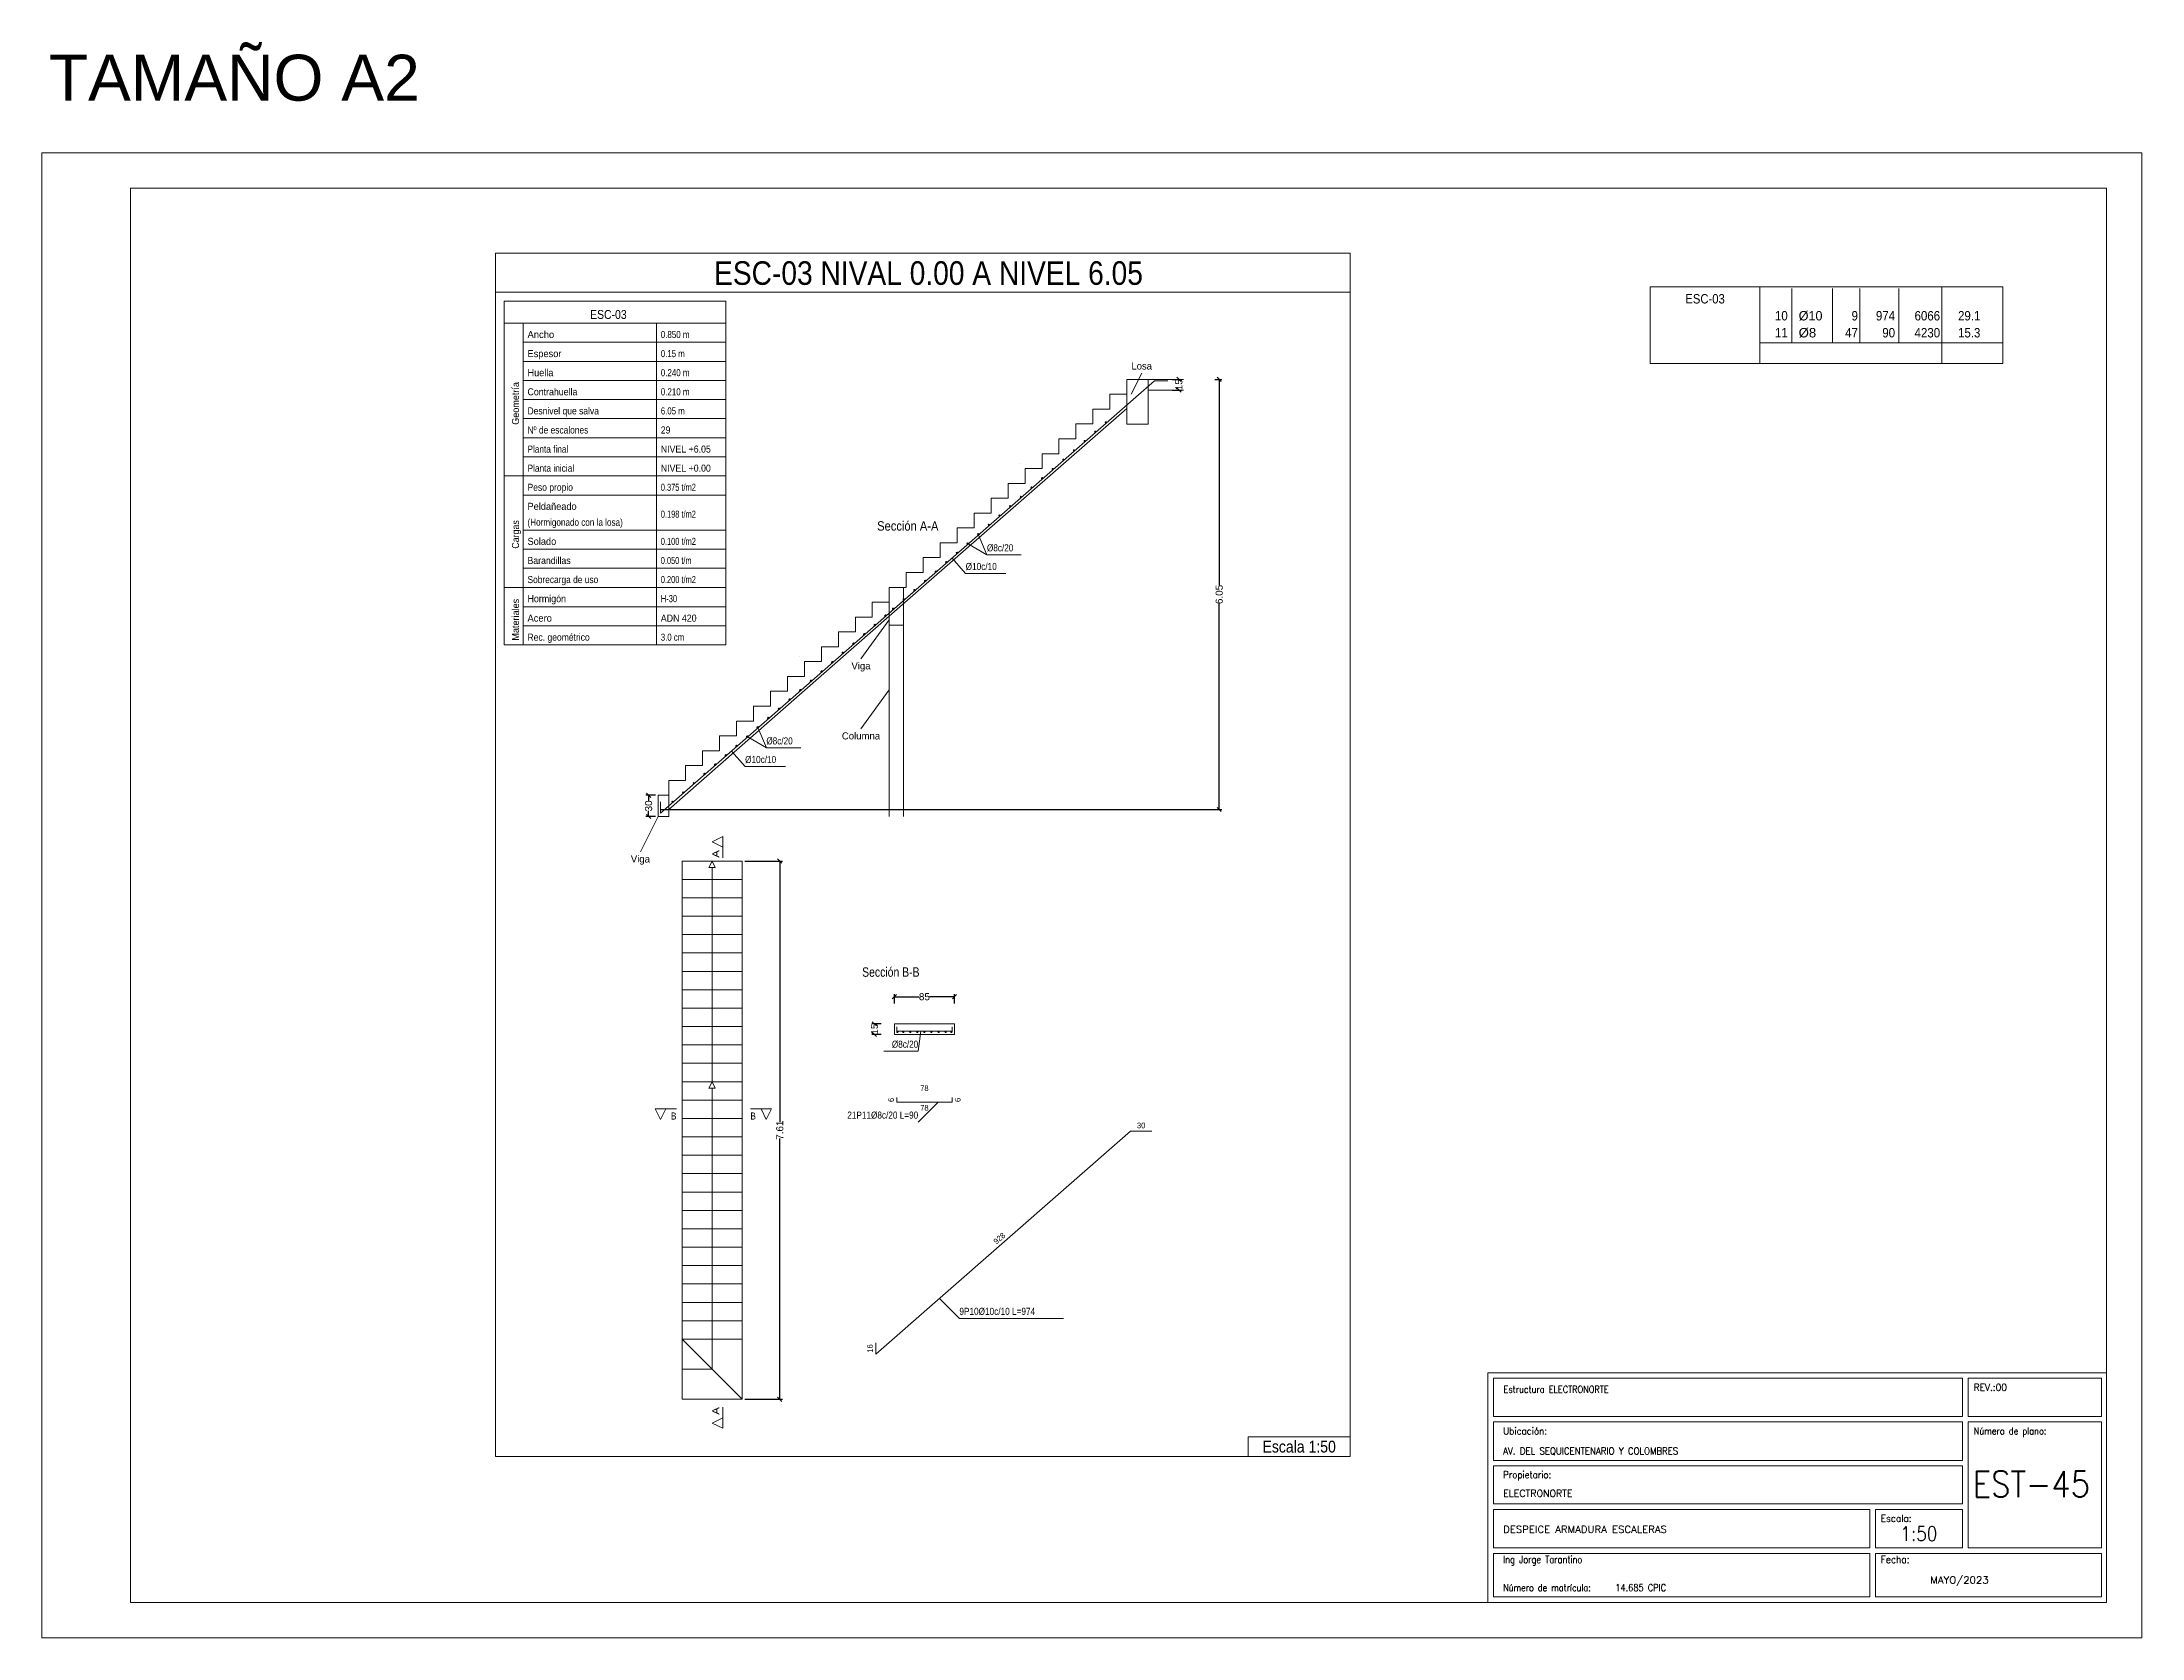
# Model space of a CAD drawing. Header units: millimetres. Extents: x 0 to 127, y 1 to 93.
# Drawn here: x 67.2 to 126.6, y 1.2 to 46.4 of the extents above; entities that cross this region are included whole.
import ezdxf
from ezdxf.enums import TextEntityAlignment as Align

# ---------------------------------------------------------------- set-up
doc = ezdxf.new("R2010")
doc.units = ezdxf.units.MM
for name, color, linetype, lineweight in [('CIM_REFEREN', 2, 'Continuous', 0), ('CYPE', 7, 'Continuous', 0), ('ESC_BARRAS_ARMADURA_LONGITUDINAL', 4, 'Continuous', 15), ('ESC_BARRAS_ARMADURA_TRANSVERSAL', 4, 'Continuous', 15), ('ESC_CONTORNO_ESCALERA', 3, 'Continuous', 0), ('ESC_COTAS', 1, 'Continuous', 0), ('ESC_ESCALON', 2, 'Continuous', 0), ('ESC_GEOMETRIA_APOYO', 2, 'Continuous', 0), ('ESC_LINEA_DE_HUELLA', 9, 'Continuous', 0), ('ESC_LINEA_REFERENCIA_ARMADURA', 36, 'Continuous', 0), ('ESC_LINEAS_DE_LA_TABLA', 6, 'Continuous', 0), ('ESC_RECUADRO_DEL_DETALLE', 7, 'Continuous', 9), ('ESC_SECCIONES', 4, 'Continuous', 0), ('ESC_TEXTO_APOYO', 3, 'Continuous', 0), ('ESC_TEXTO_ARMADURA_LONGITUDINAL', 3, 'Continuous', 9), ('ESC_TEXTO_ARMADURA_TRANSVERSAL', 3, 'Continuous', 9), ('ESC_TEXTOS_DE_LA_TABLA', 2, 'Continuous', 0), ('ESC_TITULO_DEL_RECUADRO', 7, 'Continuous', 0), ('RECUAD_LIMITES', 2, 'Continuous', 0), ('RECUAD_MARCO', 1, 'Continuous', 20), ('TABLAS', 1, 'Continuous', 0), ('TEXTO_TABLAS', 1, 'Continuous', 0)]:
    doc.layers.add(name, color=color, linetype=linetype, lineweight=lineweight)
doc.styles.add('CYPETXT', font='romans__.ttf', dxfattribs={"height": 0.2})
doc.styles.add('CYPETXT_0.3_romans', font='arial.ttf', dxfattribs={"height": 0.2})
doc.styles.add('CYPETXT_romans', font='arial.ttf', dxfattribs={"height": 0.2})
doc.dimstyles.new('cype_oblique', dxfattribs={"dimtxt": 0.18, "dimasz": 0.18, "dimexe": 0.075, "dimexo": 0.075, "dimgap": 0, "dimtad": 0, "dimdec": 4, "dimzin": 0, "dimdsep": 46, "dimtxsty": 'CYPETXT_0.3_romans', "dimblk": 'OBLIQUE', "dimtsz": 0.06, "dimcen": 0.09, "dimadec": 0, "dimazin": 0, "dimtfac": 1, "dimtdec": 4, "dimtofl": 0, "dimtmove": 2, "dimatfit": 3, "dimfxl": 1, "dimtolj": 1, "dimtzin": 0, "dimarcsym": 0})

msp = doc.modelspace()

# ---------------------------------------------------------------- texts
at = {"layer": 'CIM_REFEREN', "insert": (67.3667, 46.01565), "char_height": 1.3, "attachment_point": 1, "style": 'CYPETXT_romans'}
msp.add_mtext_dynamic_manual_height_columns('TAMAÑO A2', width=20.4097016, gutter_width=12.5, heights=[0], dxfattribs=at)
at = {"layer": 'CYPE', "color": 5, "style": 'CYPETXT'}
for s, width, p in [('Estructura ELECTRONORTE', 0.842437, (108.51349, 8.17397)), ('AV. DEL SEQUICENTENARIO Y COLOMBRES', 0.887423, (108.50349, 6.43397)), ('ELECTRONORTE', 0.974409, (108.50349, 5.23397)), ('DESPEICE ARMADURA ESCALERAS', 1.047361, (108.50349, 4.2196)), ('Ing Jorge Tarantino', 0.851105, (108.50349, 3.36397)), ('MAYO/2023', 1.047361, (120.58349, 2.78397)), ('14.685 CPIC', 0.851936, (111.67349, 2.56397))]:
    msp.add_text(s, height=0.2, dxfattribs=dict(at, width=width)).set_placement(p)
at = {"layer": 'CYPE', "color": 4, "style": 'CYPETXT'}
for s, width, p in [('REV.:00', 0.927655, (121.81349, 8.23397)), ('Ubicación:', 0.90604, (108.50349, 6.99397)), ('Número de plano:', 0.844847, (121.81349, 6.99397)), ('Propietario:', 0.885908, (108.50349, 5.76397)), ('Escala:', 0.925891, (119.18349, 4.52397)), ('Fecha:', 0.933698, (119.18349, 3.36397)), ('Número de matrícula:', 0.83516, (108.50349, 2.56397))]:
    msp.add_text(s, height=0.2, dxfattribs=dict(at, width=width)).set_placement(p)
at = {"layer": 'CYPE', "color": 5, "style": 'CYPETXT'}
for s, height, width, p in [('EST-45', 0.733333, 0.872274, (123.44349, 5.23064)), ('1:50', 0.4, 0.869965, (120.26349, 3.99397))]:
    msp.add_text(s, height=height, dxfattribs=dict(at, width=width)).set_placement(p, align=Align.CENTER)
at = {"layer": 'ESC_BARRAS_ARMADURA_LONGITUDINAL', "style": 'CYPETXT_romans', "width": 0.872274}
for p in [(92.13268, 16.87185), (92.13268, 16.31585)]:
    msp.add_text('78', height=0.16, dxfattribs=at).set_placement(p, align=Align.TOP_CENTER)
for s, rotation, p in [('6', 90, (91.27068, 16.45985)), ('928', 41.1852672, (94.30653, 12.4839)), ('16', 90, (90.67472, 9.42976))]:
    msp.add_text(s, height=0.16, rotation=rotation, dxfattribs=at).set_placement(p, align=Align.CENTER)
msp.add_text('6', height=0.16, rotation=90, dxfattribs=at).set_placement((92.99468, 16.45985), align=Align.TOP_CENTER)
msp.add_text('30', height=0.16, dxfattribs=at).set_placement((98.26371, 15.65763), align=Align.CENTER)
at = {"layer": 'ESC_SECCIONES', "style": 'CYPETXT_romans'}
for s, width, p in [('Sección A-A', 0.845502, (90.79676, 32.69044)), ('Sección B-B', 0.792117, (90.372, 20.07521))]:
    msp.add_text(s, height=0.2666667, dxfattribs=dict(at, width=width)).set_placement(p, align=Align.MIDDLE_LEFT)
at = {"layer": 'ESC_SECCIONES', "style": 'CYPETXT_romans', "width": 1.156502}
msp.add_text('A', height=0.2, rotation=90, dxfattribs=at).set_placement((86.33102, 23.30749))
at = {"layer": 'ESC_SECCIONES', "style": 'CYPETXT_romans', "width": 0.838198}
msp.add_text('B', height=0.2, dxfattribs=at).set_placement((85.11879, 16.10391), align=Align.TOP_RIGHT)
msp.add_text('B', height=0.2, dxfattribs=at).set_placement((87.21102, 16.10391), align=Align.TOP_LEFT)
at = {"layer": 'ESC_SECCIONES', "style": 'CYPETXT_romans', "width": 1.156502}
msp.add_text('A', height=0.2, rotation=90, dxfattribs=at).set_placement((86.33102, 7.77321), align=Align.RIGHT)
at = {"layer": 'ESC_TEXTO_APOYO', "style": 'CYPETXT_romans', "width": 0.953631}
msp.add_text('Losa', height=0.2, dxfattribs=at).set_placement((98.27935, 37.1134), align=Align.CENTER)
at = {"layer": 'ESC_TEXTO_APOYO', "style": 'CYPETXT_romans', "width": 0.968054}
for s, p in [('Viga', (90.33935, 28.8334)), ('Columna', (90.33935, 26.85286)), ('Viga', (84.09935, 23.3734))]:
    msp.add_text(s, height=0.2, dxfattribs=at).set_placement(p, align=Align.TOP_CENTER)
at = {"layer": 'ESC_TEXTO_ARMADURA_LONGITUDINAL', "style": 'CYPETXT_romans'}
for s, width, p in [('%%c10c/10', 0.833943, (93.29982, 31.44484)), ('%%c10c/10', 0.833943, (87.05982, 25.98484)), ('9P10%%C10c/10 L=974', 0.833183, (93.12264, 10.38105))]:
    msp.add_text(s, height=0.2, dxfattribs=dict(at, width=width)).set_placement(p)
for s, width, p in [('%%c8c/20', 0.827657, (91.958, 17.93469)), ('21P11%%c8c/20 L=90', 0.830784, (91.958, 15.93017))]:
    msp.add_text(s, height=0.2, dxfattribs=dict(at, width=width)).set_placement(p, align=Align.RIGHT)
at = {"layer": 'ESC_TEXTO_ARMADURA_TRANSVERSAL', "style": 'CYPETXT_romans', "width": 0.827657}
for p in [(93.90188, 31.97165), (87.66188, 26.51165)]:
    msp.add_text('%%c8c/20', height=0.2, dxfattribs=at).set_placement(p)
at = {"layer": 'ESC_TEXTOS_DE_LA_TABLA', "style": 'CYPETXT_romans'}
for s, height, width, p in [('ESC-03', 0.253333, 0.834986, (82.67651, 38.79697)), ('Ancho', 0.2, 0.952965, (80.90651, 38.20364)), ('0.850 m', 0.2, 0.804242, (84.67651, 38.20364)), ('Espesor', 0.2, 0.936387, (80.90651, 37.66364)), ('0.15 m', 0.2, 0.792997, (84.67651, 37.66364)), ('Huella', 0.2, 0.925886, (80.90651, 37.12364)), ('0.240 m', 0.2, 0.804242, (84.67651, 37.12364)), ('Contrahuella', 0.2, 0.890919, (80.90651, 36.58364)), ('0.210 m', 0.2, 0.804242, (84.67651, 36.58364)), ('Desnivel que salva', 0.2, 0.861691, (80.90651, 36.04364)), ('6.05 m', 0.2, 0.792997, (84.67651, 36.04364)), ('Nº de escalones', 0.2, 0.848135, (80.90651, 35.50364)), ('29', 0.2, 0.872274, (84.67651, 35.50364)), ('Planta final', 0.2, 0.833147, (80.90651, 34.96364)), ('NIVEL +6.05', 0.2, 0.888935, (84.67651, 34.96364)), ('Planta inicial', 0.2, 0.840717, (80.90651, 34.42364)), ('Peso propio', 0.2, 0.862383, (80.90651, 33.88364)), ('0.375 t/m2', 0.2, 0.723257, (84.67651, 33.88364)), ('NIVEL +0.00', 0.2, 0.888935, (84.67651, 34.42364)), ('Peldañeado', 0.2, 0.932076, (80.90651, 33.34364)), ('(Hormigonado con la losa)', 0.2, 0.8228, (80.90651, 32.89364)), ('0.198 t/m2', 0.2, 0.723257, (84.67651, 33.12364)), ('Solado', 0.2, 0.934328, (80.90651, 32.35364)), ('0.100 t/m2', 0.2, 0.723257, (84.67651, 32.35364)), ('Barandillas', 0.2, 0.882667, (80.90651, 31.81364)), ('0.050 t/m', 0.2, 0.747154, (84.67651, 31.81364)), ('Sobrecarga de uso', 0.2, 0.847548, (80.90651, 31.27364)), ('0.200 t/m2', 0.2, 0.723257, (84.67651, 31.27364)), ('Hormigón', 0.2, 0.899917, (80.90651, 30.73364)), ('H-30', 0.2, 0.761404, (84.67651, 30.73364)), ('Acero', 0.2, 0.945393, (80.90651, 30.18364)), ('ADN 420', 0.2, 0.893197, (84.67651, 30.18364)), ('Rec. geométrico', 0.2, 0.865066, (80.90651, 29.64364)), ('3.0 cm', 0.2, 0.7903, (84.67651, 29.64364))]:
    msp.add_text(s, height=height, dxfattribs=dict(at, width=width)).set_placement(p, align=Align.TOP_LEFT)
for s, width, p in [('Geometría', 0.914705, (80.46651, 35.55164)), ('Cargas', 0.893948, (80.46651, 32.04764)), ('Materiales', 0.916788, (80.46651, 29.44764))]:
    msp.add_text(s, height=0.2, rotation=90, dxfattribs=dict(at, width=width)).set_placement(p, align=Align.TOP_LEFT)
at = {"layer": 'ESC_TITULO_DEL_RECUADRO', "style": 'CYPETXT_romans', "width": 0.855287}
msp.add_text('ESC-03 NIVAL 0.00 A NIVEL 6.05', height=0.6666667, dxfattribs=at).set_placement((86.18335, 40.17432), align=Align.TOP_LEFT)
at = {"layer": 'ESC_TITULO_DEL_RECUADRO', "style": 'CYPETXT_romans', "width": 0.853289}
msp.add_text('Escala 1:50', height=0.3333333, dxfattribs=at).set_placement((102.73276, 6.65521), align=Align.MIDDLE_CENTER)
at = {"layer": 'TEXTO_TABLAS', "style": 'CYPETXT_romans', "width": 0.855287}
msp.add_text('ESC-03', height=0.266667, dxfattribs=at).set_placement((114.21482, 39.11406), align=Align.MIDDLE_CENTER)
at = {"layer": 'TEXTO_TABLAS', "style": 'CYPETXT_romans'}
for s, height, width, p in [('10', 0.266667, 0.872274, (116.55282, 38.63406)), ('9', 0.26667, 0.872274, (118.53882, 38.63406)), ('974', 0.266667, 0.872274, (119.58882, 38.63406)), ('6066', 0.266667, 0.872274, (120.86282, 38.63406)), ('29.1', 0.266667, 0.869308, (122.00082, 38.63406)), ('11', 0.266667, 0.872274, (116.55282, 38.15406)), ('47', 0.266667, 0.872274, (118.53882, 38.15406)), ('90', 0.266667, 0.872274, (119.58882, 38.15406)), ('4230', 0.266667, 0.872274, (120.86282, 38.15406)), ('15.3', 0.266667, 0.869308, (122.00082, 38.15406))]:
    msp.add_text(s, height=height, dxfattribs=dict(at, width=width)).set_placement(p, align=Align.MIDDLE_RIGHT)
for s, width, p in [('%%c10', 0.955414, (116.86282, 38.63406)), ('%%c8', 0.99505, (116.86282, 38.15406))]:
    msp.add_text(s, height=0.266667, dxfattribs=dict(at, width=width)).set_placement(p, align=Align.MIDDLE_LEFT)

# ---------------------------------------------------------------- blocks, each defined once
blk = doc.blocks.new('*D44')
at = {"layer": 'Defpoints', "color": 0, "transparency": 16777216}
for p in [(91.283, 19.111), (92.983, 19.377), (92.983, 19.111)]:
    blk.add_point(p, dxfattribs=at)
at = {"layer": 'ESC_COTAS', "color": 0, "lineweight": -2, "transparency": 16777216}
for p, q in [((91.223, 19.317), (91.343, 19.437)), ((91.283, 19.186), (91.283, 19.452)), ((91.283, 19.377), (91.989, 19.377)), ((92.983, 19.377), (92.277, 19.377)), ((92.923, 19.317), (93.043, 19.437)), ((92.983, 19.186), (92.983, 19.452))]:
    blk.add_line(p, q, dxfattribs=at)
at = {"layer": 'ESC_COTAS', "color": 0, "transparency": 16777216, "insert": (92.133, 19.377), "char_height": 0.2, "attachment_point": 5, "style": 'CYPETXT_0.3_romans'}
blk.add_mtext('\\A1;85', dxfattribs=at)
blk = doc.blocks.new('_OBLIQUE')
at = {"color": 0, "linetype": 'ByBlock', "lineweight": -2}
blk.add_line((-0.5, -0.5), (0.5, 0.5), dxfattribs=at)
blk = doc.blocks.new('*D45')
at = {"layer": 'Defpoints', "color": 0, "transparency": 16777216}
for p in [(90.72, 18.612), (90.986, 18.612), (90.986, 18.312)]:
    blk.add_point(p, dxfattribs=at)
at = {"layer": 'ESC_COTAS', "color": 0, "lineweight": -2, "transparency": 16777216}
for p, q in [((90.911, 18.612), (90.645, 18.612)), ((90.78, 18.552), (90.66, 18.672)), ((90.72, 18.612), (90.72, 18.597)), ((90.911, 18.312), (90.645, 18.312)), ((90.78, 18.252), (90.66, 18.372)), ((90.72, 18.312), (90.72, 18.328))]:
    blk.add_line(p, q, dxfattribs=at)
at = {"layer": 'ESC_COTAS', "color": 0, "transparency": 16777216, "insert": (90.72, 18.462), "char_height": 0.2, "attachment_point": 5, "rotation": 90, "style": 'CYPETXT_0.3_romans'}
blk.add_mtext('\\A1;15', dxfattribs=at)
blk = doc.blocks.new('*D110')
at = {"layer": 'Defpoints', "color": 0, "transparency": 16777216}
for p in [(84.333, 25.073), (84.599, 25.073), (84.599, 24.473)]:
    blk.add_point(p, dxfattribs=at)
at = {"layer": 'ESC_COTAS', "color": 0, "lineweight": -2, "transparency": 16777216}
for p, q in [((84.524, 25.073), (84.258, 25.073)), ((84.393, 25.013), (84.273, 25.133)), ((84.333, 25.073), (84.333, 24.916)), ((84.524, 24.473), (84.258, 24.473)), ((84.393, 24.413), (84.273, 24.533)), ((84.333, 24.473), (84.333, 24.631))]:
    blk.add_line(p, q, dxfattribs=at)
at = {"layer": 'ESC_COTAS', "color": 0, "transparency": 16777216, "insert": (84.333, 24.773), "char_height": 0.2, "attachment_point": 5, "rotation": 90, "style": 'CYPETXT_0.3_romans'}
blk.add_mtext('\\A1;30', dxfattribs=at)
blk = doc.blocks.new('*D112')
at = {"layer": 'Defpoints', "color": 0, "transparency": 16777216}
for p in [(99.065, 36.833), (99.065, 36.533), (99.331, 36.533)]:
    blk.add_point(p, dxfattribs=at)
at = {"layer": 'ESC_COTAS', "color": 0, "lineweight": -2, "transparency": 16777216}
for p, q in [((99.14, 36.833), (99.406, 36.833)), ((99.391, 36.773), (99.271, 36.893)), ((99.331, 36.833), (99.331, 36.818)), ((99.14, 36.533), (99.406, 36.533)), ((99.391, 36.473), (99.271, 36.593)), ((99.331, 36.533), (99.331, 36.549))]:
    blk.add_line(p, q, dxfattribs=at)
at = {"layer": 'ESC_COTAS', "color": 0, "transparency": 16777216, "insert": (99.331, 36.683), "char_height": 0.2, "attachment_point": 5, "rotation": 90, "style": 'CYPETXT_0.3_romans'}
blk.add_mtext('\\A1;15', dxfattribs=at)
blk = doc.blocks.new('*D116')
at = {"layer": 'Defpoints', "color": 0, "transparency": 16777216}
for p in [(100.275, 36.833), (84.599, 24.672), (100.471, 24.672)]:
    blk.add_point(p, dxfattribs=at)
at = {"layer": 'ESC_COTAS', "color": 0, "lineweight": -2, "transparency": 16777216}
for p, q in [((100.35, 36.833), (100.546, 36.833)), ((100.531, 36.773), (100.411, 36.893)), ((100.471, 36.833), (100.471, 31.014)), ((100.471, 24.672), (100.471, 30.492)), ((84.674, 24.672), (100.546, 24.672)), ((100.531, 24.612), (100.411, 24.732))]:
    blk.add_line(p, q, dxfattribs=at)
at = {"layer": 'ESC_COTAS', "color": 0, "transparency": 16777216, "insert": (100.471, 30.753), "char_height": 0.2, "attachment_point": 5, "rotation": 90, "style": 'CYPETXT_0.3_romans'}
blk.add_mtext('\\A1;6.05', dxfattribs=at)
blk = doc.blocks.new('*D122')
at = {"layer": 'Defpoints', "color": 0, "transparency": 16777216}
for p in [(86.978, 23.214), (86.978, 7.994), (88.042, 7.994)]:
    blk.add_point(p, dxfattribs=at)
at = {"layer": 'ESC_COTAS', "color": 0, "lineweight": -2, "transparency": 16777216}
for p, q in [((87.053, 23.214), (88.117, 23.214)), ((88.102, 23.154), (87.982, 23.274)), ((88.042, 23.214), (88.042, 15.844)), ((88.042, 7.994), (88.042, 15.365)), ((87.053, 7.994), (88.117, 7.994)), ((88.102, 7.934), (87.982, 8.054))]:
    blk.add_line(p, q, dxfattribs=at)
at = {"layer": 'ESC_COTAS', "color": 0, "transparency": 16777216, "insert": (88.042, 15.604), "char_height": 0.2, "attachment_point": 5, "rotation": 90, "style": 'CYPETXT_0.3_romans'}
blk.add_mtext('\\A1;7.61', dxfattribs=at)

# ---------------------------------------------------------------- dimensions: what is measured, and where the dimension line sits
at = {"layer": 'ESC_COTAS'}
for base, p1, p2, text, picture, middle in [((100.4713, 24.67229), (100.27519, 36.8334), (84.59935, 24.67229), '6.05', '*D116', (100.4713, 30.75284)), ((88.04197, 7.99439), (86.97758, 23.21439), (86.97758, 7.99439), '7.61', '*D122', (88.04197, 15.60439))]:
    dim = msp.add_linear_dim(base=base, p1=p1, p2=p2, angle=90, text=text, dimstyle='cype_oblique', dxfattribs=at)
    dim.commit()
    dim.dimension.update_dxf_attribs({"geometry": picture, "text_midpoint": middle})
for p1, p2, text, picture, middle in [((99.06487, 36.8334), (99.06487, 36.5334), '15', '*D112', (99.33087, 36.6834)), ((84.59935, 24.4734), (84.59935, 25.0734), '30', '*D110', (84.33335, 24.7734)), ((91.28268, 19.11121), (92.98268, 19.11121), '85', '*D44', (92.13268, 19.37721)), ((90.986, 18.31237), (90.986, 18.61237), '15', '*D45', (90.72, 18.46237))]:
    dim = msp.add_aligned_dim(p1=p1, p2=p2, distance=0.266, text=text, dimstyle='cype_oblique', dxfattribs=at)
    dim.commit()
    dim.dimension.update_dxf_attribs({"geometry": picture, "text_midpoint": middle})

# ---------------------------------------------------------------- hatches: boundary and pattern name
at = {"layer": 'ESC_BARRAS_ARMADURA_TRANSVERSAL'}
h = msp.add_hatch(color=256, dxfattribs=at)
edge = h.paths.add_edge_path()
edge.add_arc((96.6676, 35.08891), 0.02, 0, 360)
h = msp.add_hatch(color=256, dxfattribs=at)
edge = h.paths.add_edge_path()
edge.add_arc((96.96863, 35.35231), 0.02, 0, 360)
h = msp.add_hatch(color=256, dxfattribs=at)
edge = h.paths.add_edge_path()
edge.add_arc((97.26966, 35.61572), 0.02, 0, 360)
h = msp.add_hatch(color=256, dxfattribs=at)
edge = h.paths.add_edge_path()
edge.add_arc((96.06554, 34.56211), 0.02, 0, 360)
h = msp.add_hatch(color=256, dxfattribs=at)
edge = h.paths.add_edge_path()
edge.add_arc((96.36657, 34.82551), 0.02, 0, 360)
h = msp.add_hatch(color=256, dxfattribs=at)
edge = h.paths.add_edge_path()
edge.add_arc((95.46348, 34.0353), 0.02, 0, 360)
h = msp.add_hatch(color=256, dxfattribs=at)
edge = h.paths.add_edge_path()
edge.add_arc((95.76451, 34.29871), 0.02, 0, 360)
h = msp.add_hatch(color=256, dxfattribs=at)
edge = h.paths.add_edge_path()
edge.add_arc((94.56038, 33.2451), 0.02, 0, 360)
h = msp.add_hatch(color=256, dxfattribs=at)
edge = h.paths.add_edge_path()
edge.add_arc((94.86141, 33.5085), 0.02, 0, 360)
h = msp.add_hatch(color=256, dxfattribs=at)
edge = h.paths.add_edge_path()
edge.add_arc((95.16245, 33.7719), 0.02, 0, 360)
h = msp.add_hatch(color=256, dxfattribs=at)
edge = h.paths.add_edge_path()
edge.add_arc((93.95832, 32.7183), 0.02, 0, 360)
h = msp.add_hatch(color=256, dxfattribs=at)
edge = h.paths.add_edge_path()
edge.add_arc((94.25935, 32.9817), 0.02, 0, 360)
h = msp.add_hatch(color=256, dxfattribs=at)
edge = h.paths.add_edge_path()
edge.add_arc((93.35626, 32.19149), 0.02, 0, 360)
h = msp.add_hatch(color=256, dxfattribs=at)
edge = h.paths.add_edge_path()
edge.add_arc((93.65729, 32.45489), 0.02, 0, 360)
h = msp.add_hatch(color=256, dxfattribs=at)
edge = h.paths.add_edge_path()
edge.add_arc((92.7542, 31.66469), 0.02, 0, 360)
h = msp.add_hatch(color=256, dxfattribs=at)
edge = h.paths.add_edge_path()
edge.add_arc((93.05523, 31.92809), 0.02, 0, 360)
h = msp.add_hatch(color=256, dxfattribs=at)
edge = h.paths.add_edge_path()
edge.add_arc((91.85111, 30.87448), 0.02, 0, 360)
h = msp.add_hatch(color=256, dxfattribs=at)
edge = h.paths.add_edge_path()
edge.add_arc((92.15214, 31.13788), 0.02, 0, 360)
h = msp.add_hatch(color=256, dxfattribs=at)
edge = h.paths.add_edge_path()
edge.add_arc((92.45317, 31.40129), 0.02, 0, 360)
h = msp.add_hatch(color=256, dxfattribs=at)
edge = h.paths.add_edge_path()
edge.add_arc((91.24905, 30.34768), 0.02, 0, 360)
h = msp.add_hatch(color=256, dxfattribs=at)
edge = h.paths.add_edge_path()
edge.add_arc((91.55008, 30.61108), 0.02, 0, 360)
h = msp.add_hatch(color=256, dxfattribs=at)
edge = h.paths.add_edge_path()
edge.add_arc((90.72863, 29.89231), 0.02, 0, 360)
h = msp.add_hatch(color=256, dxfattribs=at)
edge = h.paths.add_edge_path()
edge.add_arc((91.02966, 30.15572), 0.02, 0, 360)
h = msp.add_hatch(color=256, dxfattribs=at)
edge = h.paths.add_edge_path()
edge.add_arc((89.82554, 29.10211), 0.02, 0, 360)
h = msp.add_hatch(color=256, dxfattribs=at)
edge = h.paths.add_edge_path()
edge.add_arc((90.12657, 29.36551), 0.02, 0, 360)
h = msp.add_hatch(color=256, dxfattribs=at)
edge = h.paths.add_edge_path()
edge.add_arc((90.4276, 29.62891), 0.02, 0, 360)
h = msp.add_hatch(color=256, dxfattribs=at)
edge = h.paths.add_edge_path()
edge.add_arc((89.22348, 28.5753), 0.02, 0, 360)
h = msp.add_hatch(color=256, dxfattribs=at)
edge = h.paths.add_edge_path()
edge.add_arc((89.52451, 28.83871), 0.02, 0, 360)
h = msp.add_hatch(color=256, dxfattribs=at)
edge = h.paths.add_edge_path()
edge.add_arc((88.62141, 28.0485), 0.02, 0, 360)
h = msp.add_hatch(color=256, dxfattribs=at)
edge = h.paths.add_edge_path()
edge.add_arc((88.92245, 28.3119), 0.02, 0, 360)
h = msp.add_hatch(color=256, dxfattribs=at)
edge = h.paths.add_edge_path()
edge.add_arc((88.01935, 27.5217), 0.02, 0, 360)
h = msp.add_hatch(color=256, dxfattribs=at)
edge = h.paths.add_edge_path()
edge.add_arc((88.32038, 27.7851), 0.02, 0, 360)
h = msp.add_hatch(color=256, dxfattribs=at)
edge = h.paths.add_edge_path()
edge.add_arc((87.11626, 26.73149), 0.02, 0, 360)
h = msp.add_hatch(color=256, dxfattribs=at)
edge = h.paths.add_edge_path()
edge.add_arc((87.41729, 26.99489), 0.02, 0, 360)
h = msp.add_hatch(color=256, dxfattribs=at)
edge = h.paths.add_edge_path()
edge.add_arc((87.71832, 27.2583), 0.02, 0, 360)
h = msp.add_hatch(color=256, dxfattribs=at)
edge = h.paths.add_edge_path()
edge.add_arc((86.5142, 26.20469), 0.02, 0, 360)
h = msp.add_hatch(color=256, dxfattribs=at)
edge = h.paths.add_edge_path()
edge.add_arc((86.81523, 26.46809), 0.02, 0, 360)
h = msp.add_hatch(color=256, dxfattribs=at)
edge = h.paths.add_edge_path()
edge.add_arc((85.91214, 25.67788), 0.02, 0, 360)
h = msp.add_hatch(color=256, dxfattribs=at)
edge = h.paths.add_edge_path()
edge.add_arc((86.21317, 25.94129), 0.02, 0, 360)
h = msp.add_hatch(color=256, dxfattribs=at)
edge = h.paths.add_edge_path()
edge.add_arc((85.31008, 25.15108), 0.02, 0, 360)
h = msp.add_hatch(color=256, dxfattribs=at)
edge = h.paths.add_edge_path()
edge.add_arc((85.61111, 25.41448), 0.02, 0, 360)
h = msp.add_hatch(color=256, dxfattribs=at)
edge = h.paths.add_edge_path()
edge.add_arc((85.00905, 24.88768), 0.02, 0, 360)
h = msp.add_hatch(color=256, dxfattribs=at)
edge = h.paths.add_edge_path()
edge.add_arc((91.36868, 18.38237), 0.02, 0, 360)
h = msp.add_hatch(color=256, dxfattribs=at)
edge = h.paths.add_edge_path()
edge.add_arc((91.53268, 18.38237), 0.02, 0, 360)
h = msp.add_hatch(color=256, dxfattribs=at)
edge = h.paths.add_edge_path()
edge.add_arc((91.73268, 18.38237), 0.02, 0, 360)
h = msp.add_hatch(color=256, dxfattribs=at)
edge = h.paths.add_edge_path()
edge.add_arc((91.93268, 18.38237), 0.02, 0, 360)
h = msp.add_hatch(color=256, dxfattribs=at)
edge = h.paths.add_edge_path()
edge.add_arc((92.13268, 18.38237), 0.02, 0, 360)
h = msp.add_hatch(color=256, dxfattribs=at)
edge = h.paths.add_edge_path()
edge.add_arc((92.33268, 18.38237), 0.02, 0, 360)
h = msp.add_hatch(color=256, dxfattribs=at)
edge = h.paths.add_edge_path()
edge.add_arc((92.53268, 18.38237), 0.02, 0, 360)
h = msp.add_hatch(color=256, dxfattribs=at)
edge = h.paths.add_edge_path()
edge.add_arc((92.73268, 18.38237), 0.02, 0, 360)
h = msp.add_hatch(color=256, dxfattribs=at)
edge = h.paths.add_edge_path()
edge.add_arc((92.89668, 18.38237), 0.02, 0, 360)

# ---------------------------------------------------------------- linework, layer by layer
at = {"layer": 'CYPE', "color": 1}
for points in [[(108.07349, 2.24397), (125.57349, 2.24397), (125.57349, 8.74397), (108.07349, 8.74397), (108.07349, 2.24397)], [(108.23349, 7.50397), (121.49349, 7.50397), (121.49349, 8.59397), (108.23349, 8.59397), (108.23349, 7.50397)], [(121.65349, 7.50397), (125.42349, 7.50397), (125.42349, 8.59397), (121.65349, 8.59397), (121.65349, 7.50397)], [(108.23349, 6.26397), (121.49349, 6.26397), (121.49349, 7.35397), (108.23349, 7.35397), (108.23349, 6.26397)], [(121.65349, 3.79397), (125.42349, 3.79397), (125.42349, 7.35397), (121.65349, 7.35397), (121.65349, 3.79397)], [(108.23349, 5.03397), (121.49349, 5.03397), (121.49349, 6.11397), (108.23349, 6.11397), (108.23349, 5.03397)], [(108.23349, 3.79397), (118.87349, 3.79397), (118.87349, 4.87397), (108.23349, 4.87397), (108.23349, 3.79397)], [(119.03349, 3.79397), (121.49349, 3.79397), (121.49349, 4.87397), (119.03349, 4.87397), (119.03349, 3.79397)], [(108.23349, 2.40397), (118.87349, 2.40397), (118.87349, 3.63397), (108.23349, 3.63397), (108.23349, 2.40397)], [(119.03349, 2.40397), (125.42349, 2.40397), (125.42349, 3.63397), (119.03349, 3.63397), (119.03349, 2.40397)]]:
    msp.add_lwpolyline(points, close=True, dxfattribs=at)
at = {"layer": 'ESC_BARRAS_ARMADURA_LONGITUDINAL'}
for points in [[(90.90935, 30.02653), (98.64292, 36.7934), (99.0195, 36.7934)], [(84.66935, 24.88653), (84.66935, 24.56653), (91.87834, 30.8744), (91.87834, 30.8744)], [(91.35068, 18.52837), (91.35068, 18.40037), (92.91468, 18.40037), (92.91468, 18.52837)], [(91.35068, 16.52385), (91.35068, 16.39585), (92.91468, 16.39585), (92.91468, 16.52385)], [(90.75472, 9.58976), (90.75472, 9.26976), (97.96371, 15.57763), (98.56371, 15.57763)]]:
    msp.add_lwpolyline(points, dxfattribs=at)
at = {"layer": 'ESC_BARRAS_ARMADURA_TRANSVERSAL'}
for centre in [(96.6676, 35.08891), (96.96863, 35.35231), (97.26966, 35.61572), (96.06554, 34.56211), (96.36657, 34.82551), (95.46348, 34.0353), (95.76451, 34.29871), (94.56038, 33.2451), (94.86141, 33.5085), (95.16245, 33.7719), (93.95832, 32.7183), (94.25935, 32.9817), (93.35626, 32.19149), (93.65729, 32.45489), (92.7542, 31.66469), (93.05523, 31.92809), (91.85111, 30.87448), (92.15214, 31.13788), (92.45317, 31.40129), (91.24905, 30.34768), (91.55008, 30.61108), (90.72863, 29.89231), (91.02966, 30.15572), (89.82554, 29.10211), (90.12657, 29.36551), (90.4276, 29.62891), (89.22348, 28.5753), (89.52451, 28.83871), (88.62141, 28.0485), (88.92245, 28.3119), (88.01935, 27.5217), (88.32038, 27.7851), (87.11626, 26.73149), (87.41729, 26.99489), (87.71832, 27.2583), (86.5142, 26.20469), (86.81523, 26.46809), (85.91214, 25.67788), (86.21317, 25.94129), (85.31008, 25.15108), (85.61111, 25.41448), (85.00905, 24.88768), (91.36868, 18.38237), (91.53268, 18.38237), (91.73268, 18.38237), (91.93268, 18.38237), (92.13268, 18.38237), (92.33268, 18.38237), (92.53268, 18.38237), (92.73268, 18.38237), (92.89668, 18.38237)]:
    msp.add_circle(centre, 0.02, dxfattribs=at)
at = {"layer": 'ESC_CONTORNO_ESCALERA'}
for p, q in [((97.37935, 35.9934), (97.37935, 36.4134)), ((91.13935, 30.5334), (91.13935, 30.9534)), ((85.27758, 16.97439), (85.27758, 23.21439)), ((86.97758, 16.97439), (86.97758, 23.21439)), ((91.28268, 18.61237), (91.28268, 18.31237)), ((92.98268, 18.61237), (92.98268, 18.31237)), ((85.27758, 7.99439), (85.27758, 16.97439)), ((86.97758, 9.69439), (86.97758, 16.97439))]:
    msp.add_line(p, q, dxfattribs=at)
for points in [[(91.13935, 30.13477), (97.85935, 36.01477)], [(84.89935, 24.67477), (91.13935, 30.13477)], [(91.28268, 18.61237), (92.98268, 18.61237)], [(91.28268, 18.31237), (92.98268, 18.31237)]]:
    msp.add_lwpolyline(points, dxfattribs=at)
at = {"layer": 'ESC_ESCALON'}
for p, q in [((86.97758, 23.21439), (85.27758, 23.21439)), ((86.97758, 22.69439), (85.27758, 22.69439)), ((86.97758, 22.17439), (85.27758, 22.17439)), ((86.97758, 21.65439), (85.27758, 21.65439)), ((86.97758, 21.13439), (85.27758, 21.13439)), ((86.97758, 20.61439), (85.27758, 20.61439)), ((86.97758, 20.09439), (85.27758, 20.09439)), ((86.97758, 19.57439), (85.27758, 19.57439)), ((86.97758, 19.05439), (85.27758, 19.05439)), ((86.97758, 18.53439), (85.27758, 18.53439)), ((86.97758, 18.01439), (85.27758, 18.01439)), ((86.97758, 17.49439), (85.27758, 17.49439)), ((86.97758, 16.97439), (85.27758, 16.97439)), ((86.97758, 16.45439), (85.27758, 16.45439)), ((86.97758, 15.93439), (85.27758, 15.93439)), ((86.97758, 15.41439), (85.27758, 15.41439)), ((86.97758, 14.89439), (85.27758, 14.89439)), ((86.97758, 14.37439), (85.27758, 14.37439)), ((86.97758, 13.85439), (85.27758, 13.85439)), ((86.97758, 13.33439), (85.27758, 13.33439)), ((86.97758, 12.81439), (85.27758, 12.81439)), ((86.97758, 12.29439), (85.27758, 12.29439)), ((86.97758, 11.77439), (85.27758, 11.77439)), ((86.97758, 11.25439), (85.27758, 11.25439)), ((86.97758, 10.73439), (85.27758, 10.73439)), ((86.97758, 10.21439), (85.27758, 10.21439)), ((86.97758, 7.99439), (85.27758, 9.69439)), ((86.97758, 9.69439), (85.27758, 9.69439)), ((86.97758, 7.99439), (85.27758, 7.99439))]:
    msp.add_line(p, q, dxfattribs=at)
for points in [[(96.89935, 35.5734), (96.89935, 35.9934), (97.37935, 35.9934), (97.37935, 36.4134), (97.85935, 36.4134), (97.85935, 36.8334), (98.33935, 36.8334)], [(91.13935, 30.5334), (91.13935, 30.9534), (91.61935, 30.9534), (91.61935, 31.3734), (92.09935, 31.3734), (92.09935, 31.7934), (92.57935, 31.7934), (92.57935, 32.2134), (93.05935, 32.2134), (93.05935, 32.6334), (93.53935, 32.6334), (93.53935, 33.0534), (94.01935, 33.0534), (94.01935, 33.4734), (94.49935, 33.4734), (94.49935, 33.8934), (94.97935, 33.8934), (94.97935, 34.3134), (95.45935, 34.3134), (95.45935, 34.7334), (95.93935, 34.7334), (95.93935, 35.1534), (96.41935, 35.1534), (96.41935, 35.5734), (96.89935, 35.5734), (96.89935, 35.9934), (97.37935, 35.9934)], [(84.89935, 25.0734), (84.89935, 25.4934), (85.37935, 25.4934), (85.37935, 25.9134), (85.85935, 25.9134), (85.85935, 26.3334), (86.33935, 26.3334), (86.33935, 26.7534), (86.81935, 26.7534), (86.81935, 27.1734), (87.29935, 27.1734), (87.29935, 27.5934), (87.77935, 27.5934), (87.77935, 28.0134), (88.25935, 28.0134), (88.25935, 28.4334), (88.73935, 28.4334), (88.73935, 28.8534), (89.21935, 28.8534), (89.21935, 29.2734), (89.69935, 29.2734), (89.69935, 29.6934), (90.17935, 29.6934), (90.17935, 30.1134), (90.65935, 30.1134), (90.65935, 30.5334), (91.13935, 30.5334)], [(91.13935, 29.88507), (91.13935, 24.4734)], [(91.53703, 29.88507), (91.53703, 24.4734)]]:
    msp.add_lwpolyline(points, dxfattribs=at)
at = {"layer": 'ESC_GEOMETRIA_APOYO'}
for p, q in [((98.45935, 36.8334), (99.45935, 36.8334)), ((98.45935, 36.5334), (99.45935, 36.5334)), ((91.13935, 30.13477), (91.13935, 29.9334)), ((84.89935, 24.67477), (84.89935, 24.4734)), ((86.97758, 7.99439), (86.97758, 9.69439))]:
    msp.add_line(p, q, dxfattribs=at)
for points in [[(97.85935, 36.8334), (98.45935, 36.8334), (98.45935, 35.57166), (97.85935, 35.57166), (97.85935, 36.8334)], [(91.13935, 30.9534), (91.53703, 30.9534), (91.53703, 29.88507), (91.13935, 29.88507), (91.13935, 30.9534)], [(84.89935, 25.0734), (84.59935, 25.0734), (84.59935, 24.4734), (84.89935, 24.4734), (84.89935, 25.0734)]]:
    msp.add_lwpolyline(points, close=True, dxfattribs=at)
at = {"layer": 'ESC_LINEA_DE_HUELLA'}
for points in [[(86.03758, 23.03439), (86.12758, 23.21439), (86.21758, 23.03439), (86.03758, 23.03439)], [(86.03758, 16.79439), (86.12758, 16.97439), (86.21758, 16.79439), (86.03758, 16.79439)]]:
    msp.add_lwpolyline(points, close=True, dxfattribs=at)
for points in [[(86.12758, 16.97439), (86.12758, 23.03439)], [(85.27758, 8.84439), (86.12758, 8.84439), (86.12758, 9.69439), (86.12758, 16.79439)]]:
    msp.add_lwpolyline(points, dxfattribs=at)
at = {"layer": 'ESC_LINEA_REFERENCIA_ARMADURA'}
for p, q in [((98.27935, 37.0134), (97.97935, 36.4134)), ((94.83357, 34.45148), (94.83357, 34.45148)), ((93.90188, 31.87165), (93.35626, 32.19149)), ((93.90188, 31.87165), (93.65729, 32.45489)), ((93.29982, 31.34484), (92.91657, 31.78284)), ((93.29982, 31.34484), (94.43982, 31.34484)), ((90.33935, 28.9334), (91.13935, 30.03408)), ((88.59357, 28.99148), (88.59357, 28.99148)), ((90.33935, 26.95286), (91.13935, 28.05355)), ((87.66188, 26.41165), (87.11626, 26.73149)), ((87.66188, 26.41165), (87.41729, 26.99489)), ((87.05982, 25.88484), (86.67657, 26.32284)), ((87.05982, 25.88484), (88.19982, 25.88484)), ((84.09935, 23.4734), (84.59935, 24.4734)), ((90.986, 17.83469), (91.958, 17.83469)), ((91.958, 17.83469), (92.03268, 18.40037)), ((91.958, 15.83017), (92.52368, 16.39585)), ((93.12264, 10.28105), (92.55696, 10.84673)), ((93.12264, 10.28105), (96.06564, 10.28105))]:
    msp.add_line(p, q, dxfattribs=at)
for points in [[(93.90188, 31.87165), (93.90188, 31.87165), (94.87388, 31.87165)], [(87.66188, 26.41165), (87.66188, 26.41165), (88.63388, 26.41165)]]:
    msp.add_lwpolyline(points, dxfattribs=at)
at = {"layer": 'ESC_LINEAS_DE_LA_TABLA'}
for p, q in [((80.24651, 39.04364), (86.51651, 39.04364)), ((80.24651, 39.04364), (80.24651, 29.32364)), ((86.51651, 39.04364), (86.51651, 29.32364)), ((80.24651, 38.42364), (86.51651, 38.42364)), ((80.78651, 38.42364), (80.78651, 29.32364)), ((84.55651, 38.42364), (84.55651, 29.32364)), ((80.78651, 37.88364), (86.51651, 37.88364)), ((80.78651, 37.34364), (86.51651, 37.34364)), ((80.78651, 36.80364), (86.51651, 36.80364)), ((80.78651, 36.26364), (86.51651, 36.26364)), ((80.78651, 35.72364), (86.51651, 35.72364)), ((80.78651, 35.18364), (86.51651, 35.18364)), ((80.78651, 34.64364), (86.51651, 34.64364)), ((80.24651, 34.10364), (86.51651, 34.10364)), ((80.78651, 33.56364), (86.51651, 33.56364)), ((80.78651, 32.57364), (86.51651, 32.57364)), ((80.78651, 32.03364), (86.51651, 32.03364)), ((80.78651, 31.49364), (86.51651, 31.49364)), ((80.24651, 30.95364), (86.51651, 30.95364)), ((80.78651, 30.40364), (86.51651, 30.40364)), ((80.78651, 29.86364), (86.51651, 29.86364)), ((80.24651, 29.32364), (86.51651, 29.32364))]:
    msp.add_line(p, q, dxfattribs=at)
at = {"layer": 'ESC_LINEAS_DE_LA_TABLA', "color": 254, "true_color": 0xdad7d3}
msp.add_lwpolyline([(80.24651, 39.04364), (86.51651, 39.04364), (86.51651, 38.42364), (80.24651, 38.42364)], close=True, dxfattribs=at)
at = {"layer": 'ESC_LINEAS_DE_LA_TABLA', "color": 7, "true_color": 0xf2f1f0}
for points in [[(80.24651, 38.42364), (80.78651, 38.42364), (80.78651, 34.10364), (80.24651, 34.10364)], [(80.24651, 34.10364), (80.78651, 34.10364), (80.78651, 30.95364), (80.24651, 30.95364)], [(80.24651, 30.95364), (80.78651, 30.95364), (80.78651, 29.32364), (80.24651, 29.32364)]]:
    msp.add_lwpolyline(points, close=True, dxfattribs=at)
at = {"layer": 'ESC_RECUADRO_DEL_DETALLE'}
for p, q in [((104.17651, 39.30364), (104.17651, 40.40364)), ((79.99651, 39.30364), (104.17651, 39.30364)), ((79.99651, 6.38021), (79.99651, 39.30364)), ((79.99651, 39.30364), (104.17651, 39.30364)), ((104.17651, 6.38021), (104.17651, 39.30364)), ((101.28901, 6.93021), (104.17651, 6.93021)), ((101.28901, 6.38021), (101.28901, 6.93021)), ((79.99651, 6.38021), (104.17651, 6.38021))]:
    msp.add_line(p, q, dxfattribs=at)
msp.add_lwpolyline([(79.99651, 39.30364), (79.99651, 40.40364), (104.17651, 40.40364)], dxfattribs=at)
at = {"layer": 'ESC_SECCIONES'}
for p, q in [((86.43102, 23.30749), (86.43102, 23.60749)), ((85.11879, 16.20391), (84.81879, 16.20391)), ((87.21102, 16.20391), (87.51102, 16.20391)), ((86.43102, 7.77321), (86.43102, 7.47321))]:
    msp.add_line(p, q, dxfattribs=at)
for points in [[(86.43102, 23.60749), (86.43102, 23.90749), (86.13102, 23.75749), (86.43102, 23.60749)], [(84.81879, 16.20391), (84.51879, 16.20391), (84.66879, 15.90391), (84.81879, 16.20391)], [(87.51102, 16.20391), (87.81102, 16.20391), (87.66102, 15.90391), (87.51102, 16.20391)], [(86.43102, 7.47321), (86.43102, 7.17321), (86.13102, 7.32321), (86.43102, 7.47321)]]:
    msp.add_lwpolyline(points, close=True, dxfattribs=at)
at = {"layer": 'RECUAD_LIMITES'}
msp.add_lwpolyline([(67.17349, 1.24397), (126.57349, 1.24397), (126.57349, 43.24397), (67.17349, 43.24397), (67.17349, 1.24397)], close=True, dxfattribs=at)
at = {"layer": 'RECUAD_MARCO'}
msp.add_lwpolyline([(69.67349, 2.24397), (125.57349, 2.24397), (125.57349, 42.24397), (69.67349, 42.24397), (69.67349, 2.24397)], close=True, dxfattribs=at)
at = {"layer": 'TABLAS'}
for p, q in [((112.66482, 39.35406), (112.66482, 39.45406)), ((112.66482, 39.45406), (122.64082, 39.45406)), ((112.66482, 37.28406), (112.66482, 39.35406)), ((115.76482, 39.35406), (115.76482, 39.45406)), ((115.76482, 37.33406), (115.76482, 39.35406)), ((116.66882, 39.35406), (116.66882, 39.40406)), ((116.66882, 37.86406), (116.66882, 39.35406)), ((117.81682, 39.35406), (117.81682, 39.40406)), ((117.81682, 37.86406), (117.81682, 39.35406)), ((118.58882, 39.35406), (118.58882, 39.40406)), ((118.58882, 37.86406), (118.58882, 39.35406)), ((119.69282, 39.35406), (119.69282, 39.40406)), ((119.69282, 37.86406), (119.69282, 39.35406)), ((120.91282, 39.35406), (120.91282, 39.45406)), ((120.91282, 37.28406), (120.91282, 39.35406)), ((122.64082, 39.35406), (122.64082, 39.45406)), ((122.64082, 37.28406), (122.64082, 39.35406)), ((115.76482, 37.86406), (122.64082, 37.86406)), ((112.66482, 37.28406), (122.64082, 37.28406)), ((115.76482, 37.28406), (115.76482, 37.33406)), ((104.17651, 18.70192), (104.17651, 19.23192))]:
    msp.add_line(p, q, dxfattribs=at)

msp.set_redraw_order([(e.dxf.handle, doc.entitydb.next_handle()) for e in msp.query("TEXT MTEXT ATTDEF DIMENSION ARC_DIMENSION")])  # texts and dimensions are drawn at this point

doc.saveas('drawing.dxf')
